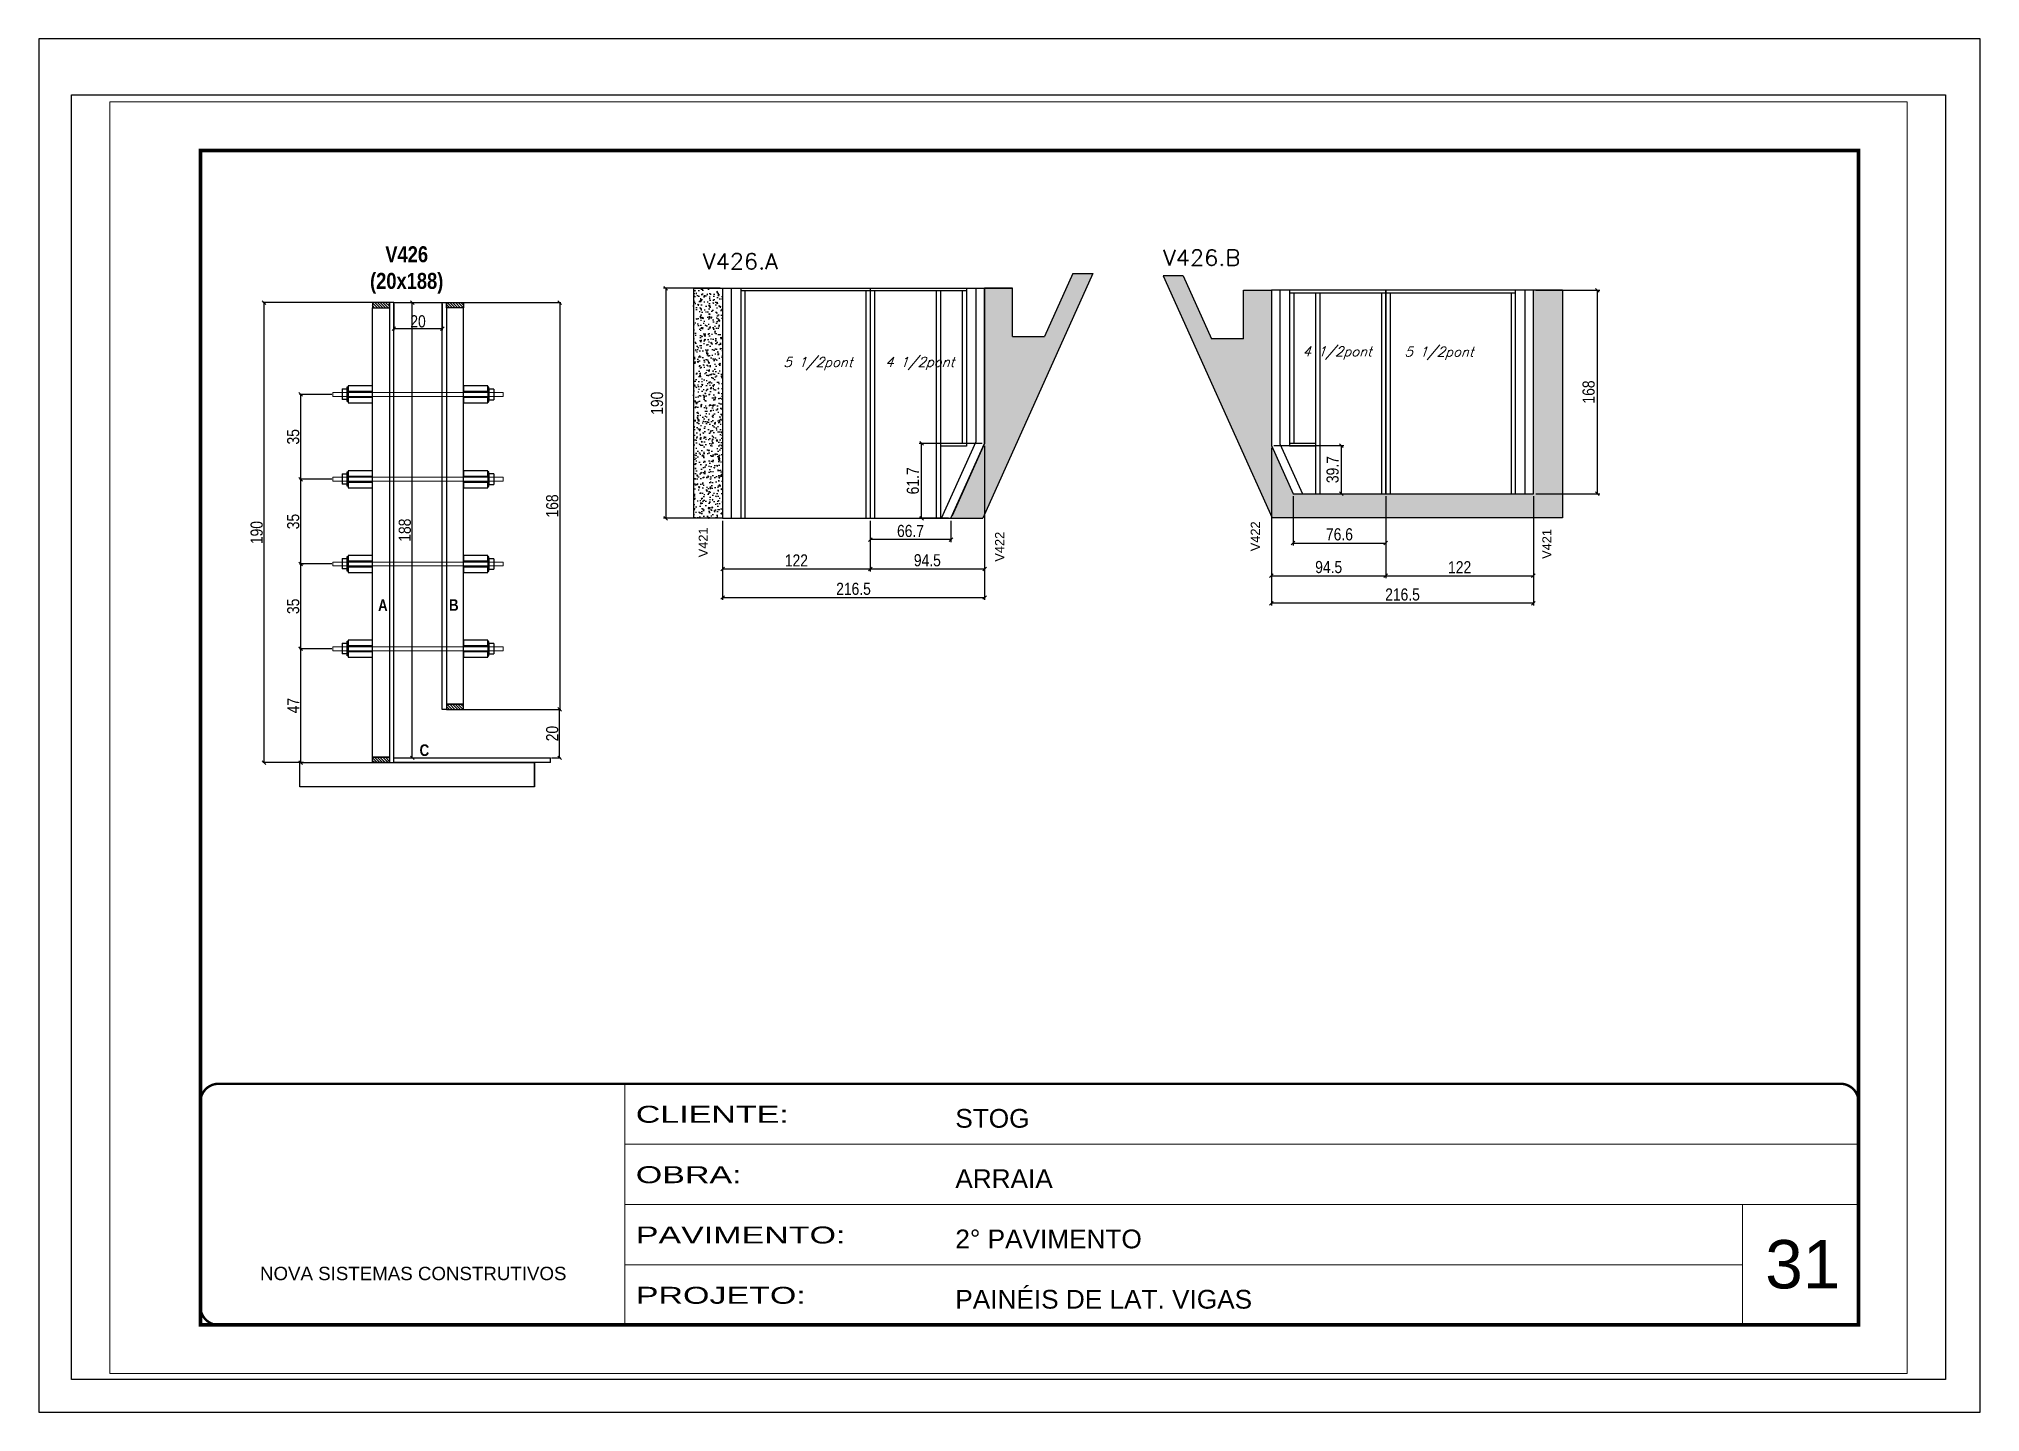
# Paper-space layout '01 (31)' of a CAD drawing. Extents: x -1 to 296, y 0 to 210.
# The model-space entities are those that its viewports show. They can reach past a viewport. Long polylines and large blocks are cut down to what shows.
import ezdxf

# ---------------------------------------------------------------- set-up
doc = ezdxf.new("R2010")
doc.units = 0
doc.linetypes.add('CONTINUO', pattern=[0])
doc.linetypes.add('DASHED', pattern=[0.75, 0.5, -0.25])
doc.layers.get('0').update_dxf_attribs({"linetype": 'CONTINUOUS'})
doc.layers.get('Defpoints').update_dxf_attribs({"linetype": 'CONTINUOUS'})
for name, color, linetype in [('1HACHURA MADEIRAS', 1, 'CONTINUOUS'), ('barrote', 251, 'CONTINUOUS'), ('CORTES', 2, 'CONTINUOUS'), ('COTA', 241, 'CONTINUOUS'), ('detalhes', 4, 'CONTINUOUS'), ('NOMENCLATURA', 7, 'CONTINUOUS'), ('Painéis', 200, 'CONTINUOUS'), ('presilha', 1, 'CONTINUOUS'), ('SARR_2.2x7', 40, 'CONTINUOUS'), ('SARR_3.5x7', 81, 'CONTINUOUS'), ('texto', 7, 'CONTINUOUS')]:
    doc.layers.add(name, color=color, linetype=linetype)
for name, color, linetype, lineweight in [('CARIMBO', 255, 'CONTINUOUS', 9), ('CONCRETO', 251, 'CONTINUOUS', 25), ('Folhas', 255, 'CONTINUOUS', 9), ('SARRAFO DE PRESSAO', 251, 'DASHED', 9), ('SCO-___-LAJ', 2, 'CONTINUOUS', 0), ('Texto Seção', 7, 'CONTINUOUS', 15)]:
    doc.layers.add(name, color=color, linetype=linetype, lineweight=lineweight)
doc.styles.add('ARIAL', font='arial.ttf')
doc.styles.add('COTA TECNICA', font='techl___.ttf', dxfattribs={"height": 10})
doc.styles.add('COTA TECNICA 2X', font='techl___.ttf', dxfattribs={"height": 10})
doc.styles.add('REGUA-120', font='ROMANS.shx', dxfattribs={"height": 15})
doc.styles.add('ROMANS', font='romans.shx')
doc.styles.add('TECNICA', font='techb___.ttf', dxfattribs={"height": 10})
doc.styles.add('Tecnologia', font='')
doc.styles.get('Tecnologia').set_extended_font_data('Forgotten Futurist')
doc.dimstyles.new('PAINEL', dxfattribs={"dimtxt": 10, "dimasz": 3, "dimexe": 3, "dimexo": 3, "dimgap": 3, "dimtad": 1, "dimdec": 1, "dimzin": 12, "dimdsep": 46, "dimtxsty": 'COTA TECNICA', "dimblk1": 'OBLIQUE', "dimblk2": 'OBLIQUE', "dimsah": 1, "dimcen": 0.9, "dimclrd": 4, "dimclre": 4, "dimclrt": 240, "dimadec": 1, "dimazin": 3, "dimtfac": 1, "dimtdec": 1, "dimtmove": 0, "dimatfit": 3, "dimfxl": 1, "dimtolj": 1, "dimtzin": 12, "dimarcsym": 0})
doc.dimstyles.new('SECAO', dxfattribs={"dimscale": 0.333333, "dimtxt": 5, "dimasz": 9, "dimexe": 3, "dimexo": 3, "dimgap": 3, "dimtad": 1, "dimdec": 1, "dimlfac": 0.5, "dimzin": 12, "dimdsep": 46, "dimtxsty": 'COTA TECNICA 2X', "dimblk1": 'OBLIQUE', "dimblk2": 'OBLIQUE', "dimsah": 1, "dimcen": 0.9, "dimclrd": 4, "dimclre": 4, "dimclrt": 240, "dimadec": 1, "dimazin": 3, "dimtfac": 1, "dimtdec": 1, "dimtmove": 0, "dimatfit": 3, "dimfxl": 1, "dimtolj": 1, "dimtzin": 12, "dimarcsym": 0})
pattern_1 = [(50, (3170, 1228.928), (9.1092334, -0.796954), [0.9525, -10.4775]), (355, (3170, 1228.928), (-1.762171, 9.552842), [0.762, -8.382029]), (100.45144, (3170.759, 1228.862), (7.347062, 8.755888), [0.8095, -8.904512]), (46.1842, (3170, 1231.468), (13.553952, -2.102116), [1.42875, -15.71625]), (96.63556, (3171.13, 1231.293), (11.870207, 12.371306), [1.21425, -13.35678]), (351.18415, (3170, 1231.468), (11.870207, 12.371306), [1.142998, -12.572987]), (21, (3171.27, 1230.833), (7.5807196, -5.11326), [0.9525, -10.4775]), (326, (3171.27, 1230.833), (3.090101, 9.209398), [0.762, -8.382]), (71.45144, (3171.902, 1230.407), (10.670821, 4.096138), [0.8095, -8.904497]), (37.5, (3170, 1228.9282), (0.1544302, 4.227752), [0, -8.2804, 0, -8.509, 0, -8.41375]), (7.5, (3170, 1228.9282), (3.340983, 5.0090287), [0, -4.8514, 0, -8.0899, 0, -3.20675]), (327.5, (3167.168, 1228.9282), (6.7795298, -0.2864372), [0, -3.175, 0, -9.906, 0, -13.1445]), (317.5, (3165.898, 1228.928), (7.406459, 1.2713246), [0, -4.1275, 0, -6.5786, 0, -9.3345])]

psp = doc.layouts.new('01 (31)')

msp = doc.modelspace()

# ---------------------------------------------------------------- texts
at = {"layer": 'CARIMBO', "style": 'ARIAL'}
msp.add_text('31', height=40, dxfattribs=at).set_placement((8810.07, 5376.67))
at = {"layer": 'detalhes', "style": 'TECNICA'}
for s, p in [('A', (7663.98, 5936.08)), ('B', (7722.56, 5936.29)), ('C', (7698.27, 5816.42))]:
    msp.add_text(s, height=9.6, dxfattribs=at).set_placement(p)
at = {"layer": 'NOMENCLATURA', "linetype": 'Continuous', "style": 'ARIAL'}
for s, p in [('V421', (7936.43, 5980.48)), ('V422', (8181.33, 5976.89)), ('V422', (8392.59, 5985.49)), ('V421', (8633.47, 5979.19))]:
    msp.add_text(s, height=7.567, rotation=90, dxfattribs=at).set_placement(p)
at = {"layer": 'NOMENCLATURA', "insert": (7687.62, 6237.38), "char_height": 13.2, "attachment_point": 2, "style": 'TECNICA'}
msp.add_mtext_dynamic_manual_height_columns('V426\\P(20x188)', width=300.2766, gutter_width=1, heights=[0], dxfattribs=at)
at = {"layer": 'texto', "color": 2, "char_height": 8, "attachment_point": 5, "style": 'ROMANS'}
for s, insert in [('{\\Q19;\\C256;5 1/2pont}', (8027.45, 6140.37)), ('{\\Q19;\\C256;4 1/2pont}', (8111.54, 6140.53)), ('{\\Q19;\\C256;4 1/2pont}', (8456.47, 6149.17)), ('{\\Q19;\\C256;5 1/2pont}', (8540.56, 6149.01))]:
    msp.add_mtext(s, dxfattribs=dict(at, insert=insert))
at = {"layer": 'Texto Seção', "style": 'REGUA-120', "width": 1.05}
for s, p in [('V426.A', (7932.34, 6218.36)), ('V426.B', (8312.59, 6221.39))]:
    msp.add_text(s, height=13, dxfattribs=at).set_placement(p)

# ---------------------------------------------------------------- blocks, each defined once
blk = doc.blocks.new('9999999999')
at = {"color": 30, "linetype": 'CONTINUO'}
for p, q in [((98564.6, 34230.2), (98564.6, 34429.4)), ((98564.6, 34379.6), (99584, 34379.6)), ((98564.6, 34329.8), (99488, 34329.8)), ((99584, 34329.8), (99488, 34329.8)), ((99488, 34329.8), (99488, 34230.2)), ((98564.6, 34280), (99488, 34280))]:
    blk.add_line(p, q, dxfattribs=at)
at = {"color": 30, "linetype": 'CONTINUO', "const_width": 2}
blk.add_lwpolyline([(99584, 34230.2), (99584, 34414.4, 0.414214), (99569, 34429.4), (98229, 34429.4, 0.414214), (98214, 34414.4), (98214, 34245.2, 0.414214), (98229, 34230.2), (99584, 34230.2)], format="xyb", dxfattribs=at)
at = {"layer": 'Folhas'}
blk.add_lwpolyline([(98139, 34190.2), (99624, 34190.2), (99624, 35240.2), (98139, 35240.2)], close=True, dxfattribs=at)
at = {"layer": 'Folhas', "color": 30, "const_width": 3}
blk.add_lwpolyline([(98214, 34230.2), (99584, 34230.2), (99584, 35200.2), (98214, 35200.2)], close=True, dxfattribs=at)
at = {"color": 7, "linetype": 'Continuous', "ltscale": 5, "style": 'ARIAL'}
for s, height, p in [('STOG', 15.48, (98837.7, 34393.1)), ('ARRAIA', 15.48, (98837.7, 34343.3)), ('2° PAVIMENTO', 15.483, (98837.7, 34293.5)), ('NOVA SISTEMAS CONSTRUTIVOS', 11.059, (98263.2, 34267.2)), ('PAINÉIS DE LAT. VIGAS', 15.483, (98837.7, 34243.7))]:
    blk.add_text(s, height=height, dxfattribs=at).set_placement(p)
at = {"layer": 'Folhas', "color": 7, "style": 'Tecnologia', "width": 1.5}
for s, p in [('CLIENTE:', (98573.7, 34397.2)), ('OBRA:', (98573.7, 34347.3)), ('PAVIMENTO:', (98573.7, 34297.5)), ('PROJETO:', (98573.7, 34247.7))]:
    blk.add_text(s, height=14, dxfattribs=at).set_placement(p)
blk = doc.blocks.new('_Oblique')
at = {"color": 0, "linetype": 'ByBlock', "lineweight": -2}
blk.add_line((-0.5, -0.5), (0.5, 0.5), dxfattribs=at)
blk = doc.blocks.new('*D1279')
at = {"layer": 'COTA', "color": 4, "lineweight": -2, "transparency": 16777216}
for p, q in [((7786.7, 5854.9), (7815, 5854.9)), ((7814, 5814.9), (7814, 5854.9)), ((7807.4, 5814.9), (7815, 5814.9))]:
    blk.add_line(p, q, dxfattribs=at)
at = {"layer": 'Defpoints', "color": 0, "transparency": 16777216}
for p in [(7785.7, 5854.9), (7814, 5854.9), (7806.4, 5814.9)]:
    blk.add_point(p, dxfattribs=at)
at = {"layer": 'COTA', "color": 4, "lineweight": -2, "transparency": 16777216, "xscale": 3, "yscale": 3, "zscale": 3}
for p, rotation in [((7814, 5854.9), 90), ((7814, 5814.9), 270)]:
    blk.add_blockref('_Oblique', p, dxfattribs=dict(at, rotation=rotation))
at = {"layer": 'COTA', "color": 240, "transparency": 16777216, "insert": (7807.9, 5834.9), "char_height": 10, "attachment_point": 5, "rotation": 90, "style": 'COTA TECNICA 2X'}
blk.add_mtext('\\A1;20', dxfattribs=at)
blk = doc.blocks.new('*D1280')
at = {"layer": 'COTA', "color": 4, "lineweight": -2, "transparency": 16777216}
for p, q in [((7672.4, 6190.9), (7568.8, 6190.9)), ((7569.8, 5810.9), (7569.8, 6190.9)), ((7602.4, 5810.9), (7568.8, 5810.9))]:
    blk.add_line(p, q, dxfattribs=at)
at = {"layer": 'Defpoints', "color": 0, "transparency": 16777216}
for p in [(7569.8, 6190.9), (7673.4, 6190.9), (7603.4, 5810.9)]:
    blk.add_point(p, dxfattribs=at)
at = {"layer": 'COTA', "color": 4, "lineweight": -2, "transparency": 16777216, "xscale": 3, "yscale": 3, "zscale": 3}
for p, rotation in [((7569.8, 6190.9), 90), ((7569.8, 5810.9), 270)]:
    blk.add_blockref('_Oblique', p, dxfattribs=dict(at, rotation=rotation))
at = {"layer": 'COTA', "color": 240, "transparency": 16777216, "insert": (7563.7, 6000.9), "char_height": 10, "attachment_point": 5, "rotation": 90, "style": 'COTA TECNICA 2X'}
blk.add_mtext('\\A1;190', dxfattribs=at)
blk = doc.blocks.new('*D1281')
at = {"layer": 'COTA', "color": 4, "lineweight": -2, "transparency": 16777216}
for p, q in [((7721.6, 6190.9), (7815.1, 6190.9)), ((7814.1, 6190.9), (7814.1, 5854.9)), ((7721.6, 5854.9), (7815.1, 5854.9))]:
    blk.add_line(p, q, dxfattribs=at)
at = {"layer": 'Defpoints', "color": 0, "transparency": 16777216}
for p in [(7720.6, 6190.9), (7720.6, 5854.9), (7814.1, 5854.9)]:
    blk.add_point(p, dxfattribs=at)
at = {"layer": 'COTA', "color": 4, "lineweight": -2, "transparency": 16777216, "xscale": 3, "yscale": 3, "zscale": 3}
for p, rotation in [((7814.1, 6190.9), 90), ((7814.1, 5854.9), 270)]:
    blk.add_blockref('_Oblique', p, dxfattribs=dict(at, rotation=rotation))
at = {"layer": 'COTA', "color": 240, "transparency": 16777216, "insert": (7807.9, 6022.9), "char_height": 10, "attachment_point": 5, "rotation": 90, "style": 'COTA TECNICA 2X'}
blk.add_mtext('\\A1;168', dxfattribs=at)
blk = doc.blocks.new('*D1282')
at = {"layer": 'COTA', "color": 4, "lineweight": -2, "transparency": 16777216}
for p, q in [((7625.7, 5905), (7599.1, 5905)), ((7600.1, 5810.9), (7600.1, 5905)), ((7602.4, 5810.9), (7599.1, 5810.9))]:
    blk.add_line(p, q, dxfattribs=at)
at = {"layer": 'Defpoints', "color": 0, "transparency": 16777216}
for p in [(7600.1, 5905), (7626.7, 5905), (7603.4, 5810.9)]:
    blk.add_point(p, dxfattribs=at)
at = {"layer": 'COTA', "color": 4, "lineweight": -2, "transparency": 16777216, "xscale": 3, "yscale": 3, "zscale": 3}
for p, rotation in [((7600.1, 5905), 90), ((7600.1, 5810.9), 270)]:
    blk.add_blockref('_Oblique', p, dxfattribs=dict(at, rotation=rotation))
at = {"layer": 'COTA', "color": 240, "transparency": 16777216, "insert": (7594, 5858), "char_height": 10, "attachment_point": 5, "rotation": 90, "style": 'COTA TECNICA 2X'}
blk.add_mtext('\\A1;47', dxfattribs=at)
blk = doc.blocks.new('*D1283')
at = {"layer": 'COTA', "color": 4, "lineweight": -2, "transparency": 16777216}
for p, q in [((7625.7, 5975), (7599.1, 5975)), ((7600.1, 5904.9), (7600.1, 5975)), ((7602.4, 5904.9), (7599.1, 5904.9))]:
    blk.add_line(p, q, dxfattribs=at)
at = {"layer": 'Defpoints', "color": 0, "transparency": 16777216}
for p in [(7600.1, 5975), (7626.7, 5975), (7603.4, 5904.9)]:
    blk.add_point(p, dxfattribs=at)
at = {"layer": 'COTA', "color": 4, "lineweight": -2, "transparency": 16777216, "xscale": 3, "yscale": 3, "zscale": 3}
for p, rotation in [((7600.1, 5975), 90), ((7600.1, 5904.9), 270)]:
    blk.add_blockref('_Oblique', p, dxfattribs=dict(at, rotation=rotation))
at = {"layer": 'COTA', "color": 240, "transparency": 16777216, "insert": (7593.9, 5940), "char_height": 10, "attachment_point": 5, "rotation": 90, "style": 'COTA TECNICA 2X'}
blk.add_mtext('\\A1;35', dxfattribs=at)
blk = doc.blocks.new('*D1284')
at = {"layer": 'COTA', "color": 4, "lineweight": -2, "transparency": 16777216}
for p, q in [((7677, 6189.9), (7677, 6168.2)), ((7717, 6189.9), (7717, 6168.2)), ((7717, 6169.2), (7677, 6169.2))]:
    blk.add_line(p, q, dxfattribs=at)
at = {"layer": 'Defpoints', "color": 0, "transparency": 16777216}
for p in [(7677, 6190.9), (7717, 6190.9), (7677, 6169.2)]:
    blk.add_point(p, dxfattribs=at)
at = {"layer": 'COTA', "color": 4, "lineweight": -2, "transparency": 16777216, "xscale": 3, "yscale": 3, "zscale": 3, "rotation": 180}
blk.add_blockref('_Oblique', (7677, 6169.2), dxfattribs=at)
at = {"layer": 'COTA', "color": 4, "lineweight": -2, "transparency": 16777216, "xscale": 3, "yscale": 3, "zscale": 3}
blk.add_blockref('_Oblique', (7717, 6169.2), dxfattribs=at)
at = {"layer": 'COTA', "color": 240, "transparency": 16777216, "insert": (7697, 6175.3), "char_height": 10, "attachment_point": 5, "style": 'COTA TECNICA 2X'}
blk.add_mtext('\\A1;20', dxfattribs=at)
blk = doc.blocks.new('*D1285')
at = {"layer": 'COTA', "color": 4, "lineweight": -2, "transparency": 16777216}
for p, q in [((7625.7, 6045), (7599.1, 6045)), ((7600.1, 5974.9), (7600.1, 6045)), ((7602.4, 5974.9), (7599.1, 5974.9))]:
    blk.add_line(p, q, dxfattribs=at)
at = {"layer": 'Defpoints', "color": 0, "transparency": 16777216}
for p in [(7600.1, 6045), (7626.7, 6045), (7603.4, 5974.9)]:
    blk.add_point(p, dxfattribs=at)
at = {"layer": 'COTA', "color": 4, "lineweight": -2, "transparency": 16777216, "xscale": 3, "yscale": 3, "zscale": 3}
for p, rotation in [((7600.1, 6045), 90), ((7600.1, 5974.9), 270)]:
    blk.add_blockref('_Oblique', p, dxfattribs=dict(at, rotation=rotation))
at = {"layer": 'COTA', "color": 240, "transparency": 16777216, "insert": (7593.9, 6010), "char_height": 10, "attachment_point": 5, "rotation": 90, "style": 'COTA TECNICA 2X'}
blk.add_mtext('\\A1;35', dxfattribs=at)
blk = doc.blocks.new('*D1286')
at = {"layer": 'COTA', "color": 4, "lineweight": -2, "transparency": 16777216}
for p, q in [((7625.7, 6115), (7599.1, 6115)), ((7600.1, 6044.9), (7600.1, 6115)), ((7602.4, 6044.9), (7599.1, 6044.9))]:
    blk.add_line(p, q, dxfattribs=at)
at = {"layer": 'Defpoints', "color": 0, "transparency": 16777216}
for p in [(7600.1, 6115), (7626.7, 6115), (7603.4, 6044.9)]:
    blk.add_point(p, dxfattribs=at)
at = {"layer": 'COTA', "color": 4, "lineweight": -2, "transparency": 16777216, "xscale": 3, "yscale": 3, "zscale": 3}
for p, rotation in [((7600.1, 6115), 90), ((7600.1, 6044.9), 270)]:
    blk.add_blockref('_Oblique', p, dxfattribs=dict(at, rotation=rotation))
at = {"layer": 'COTA', "color": 240, "transparency": 16777216, "insert": (7593.9, 6080), "char_height": 10, "attachment_point": 5, "rotation": 90, "style": 'COTA TECNICA 2X'}
blk.add_mtext('\\A1;35', dxfattribs=at)
blk = doc.blocks.new('*D1278')
at = {"layer": 'COTA', "color": 4, "lineweight": -2, "transparency": 16777216}
for p, q in [((7678, 6190.9), (7693.2, 6190.9)), ((7692.2, 5814.9), (7692.2, 6190.9)), ((7678, 5814.9), (7693.2, 5814.9))]:
    blk.add_line(p, q, dxfattribs=at)
at = {"layer": 'Defpoints', "color": 0, "transparency": 16777216}
for p in [(7677, 6190.9), (7692.2, 6190.9), (7677, 5814.9)]:
    blk.add_point(p, dxfattribs=at)
at = {"layer": 'COTA', "color": 4, "lineweight": -2, "transparency": 16777216, "xscale": 3, "yscale": 3, "zscale": 3}
for p, rotation in [((7692.2, 6190.9), 90), ((7692.2, 5814.9), 270)]:
    blk.add_blockref('_Oblique', p, dxfattribs=dict(at, rotation=rotation))
at = {"layer": 'COTA', "color": 240, "transparency": 16777216, "insert": (7686.1, 6002.9), "char_height": 10, "attachment_point": 5, "rotation": 90, "style": 'COTA TECNICA 2X'}
blk.add_mtext('\\A1;188', dxfattribs=at)
blk = doc.blocks.new('*D1288')
at = {"layer": 'COTA', "color": 4, "linetype": 'Continuous', "lineweight": -2, "transparency": 16777216}
for p, q in [((8404.1, 6072.8), (8461.9, 6072.8)), ((8459.9, 6033), (8459.9, 6072.8)), ((8432.8, 6033), (8461.9, 6033))]:
    blk.add_line(p, q, dxfattribs=at)
at = {"layer": 'Defpoints', "color": 0, "linetype": 'Continuous', "transparency": 16777216}
for p in [(8402.1, 6072.8), (8459.9, 6072.8), (8430.8, 6033)]:
    blk.add_point(p, dxfattribs=at)
at = {"layer": 'COTA', "color": 4, "linetype": 'Continuous', "lineweight": -2, "transparency": 16777216, "xscale": 3, "yscale": 3, "zscale": 3}
for p, rotation in [((8459.9, 6072.8), 90), ((8459.9, 6033), 270)]:
    blk.add_blockref('_Oblique', p, dxfattribs=dict(at, rotation=rotation))
at = {"layer": 'COTA', "color": 240, "linetype": 'Continuous', "transparency": 16777216, "insert": (8452.7, 6052.9), "char_height": 10, "attachment_point": 5, "rotation": 90, "style": 'COTA TECNICA'}
blk.add_mtext('\\A1;39.7', dxfattribs=at)
blk = doc.blocks.new('*D1289')
at = {"layer": 'COTA', "color": 4, "linetype": 'Continuous', "lineweight": -2, "transparency": 16777216}
for p, q in [((8402.1, 6070.8), (8402.1, 5963.3)), ((8496.6, 6031), (8496.6, 5963.3)), ((8402.1, 5965.3), (8496.6, 5965.3))]:
    blk.add_line(p, q, dxfattribs=at)
at = {"layer": 'Defpoints', "color": 0, "linetype": 'Continuous', "transparency": 16777216}
for p in [(8402.1, 6072.8), (8496.6, 6033), (8496.6, 5965.3)]:
    blk.add_point(p, dxfattribs=at)
at = {"layer": 'COTA', "color": 4, "linetype": 'Continuous', "lineweight": -2, "transparency": 16777216, "xscale": 3, "yscale": 3, "zscale": 3, "rotation": 180}
blk.add_blockref('_Oblique', (8402.1, 5965.3), dxfattribs=at)
at = {"layer": 'COTA', "color": 4, "linetype": 'Continuous', "lineweight": -2, "transparency": 16777216, "xscale": 3, "yscale": 3, "zscale": 3}
blk.add_blockref('_Oblique', (8496.6, 5965.3), dxfattribs=at)
at = {"layer": 'COTA', "color": 240, "linetype": 'Continuous', "transparency": 16777216, "insert": (8449.4, 5972.4), "char_height": 10, "attachment_point": 5, "style": 'COTA TECNICA'}
blk.add_mtext('\\A1;94.5', dxfattribs=at)
blk = doc.blocks.new('*D1290')
at = {"layer": 'COTA', "color": 4, "linetype": 'Continuous', "lineweight": -2, "transparency": 16777216}
for p, q in [((8496.6, 6031), (8496.6, 5963.3)), ((8618.6, 6031), (8618.6, 5963.3)), ((8496.6, 5965.3), (8618.6, 5965.3))]:
    blk.add_line(p, q, dxfattribs=at)
at = {"layer": 'Defpoints', "color": 0, "linetype": 'Continuous', "transparency": 16777216}
for p in [(8496.6, 6033), (8618.6, 6033), (8618.6, 5965.3)]:
    blk.add_point(p, dxfattribs=at)
at = {"layer": 'COTA', "color": 4, "linetype": 'Continuous', "lineweight": -2, "transparency": 16777216, "xscale": 3, "yscale": 3, "zscale": 3, "rotation": 180}
blk.add_blockref('_Oblique', (8496.6, 5965.3), dxfattribs=at)
at = {"layer": 'COTA', "color": 4, "linetype": 'Continuous', "lineweight": -2, "transparency": 16777216, "xscale": 3, "yscale": 3, "zscale": 3}
blk.add_blockref('_Oblique', (8618.6, 5965.3), dxfattribs=at)
at = {"layer": 'COTA', "color": 240, "linetype": 'Continuous', "transparency": 16777216, "insert": (8557.6, 5972.3), "char_height": 10, "attachment_point": 5, "style": 'COTA TECNICA'}
blk.add_mtext('\\A1;122', dxfattribs=at)
blk = doc.blocks.new('*D1291')
at = {"layer": 'COTA', "color": 4, "linetype": 'Continuous', "lineweight": -2, "transparency": 16777216}
for p, q in [((8402.1, 6070.8), (8402.1, 5940.6)), ((8618.6, 6031), (8618.6, 5940.6)), ((8618.6, 5942.6), (8402.1, 5942.6))]:
    blk.add_line(p, q, dxfattribs=at)
at = {"layer": 'Defpoints', "color": 0, "linetype": 'Continuous', "transparency": 16777216}
for p in [(8402.1, 6072.8), (8618.6, 6033), (8402.1, 5942.6)]:
    blk.add_point(p, dxfattribs=at)
at = {"layer": 'COTA', "color": 4, "linetype": 'Continuous', "lineweight": -2, "transparency": 16777216, "xscale": 3, "yscale": 3, "zscale": 3, "rotation": 180}
blk.add_blockref('_Oblique', (8402.1, 5942.6), dxfattribs=at)
at = {"layer": 'COTA', "color": 4, "linetype": 'Continuous', "lineweight": -2, "transparency": 16777216, "xscale": 3, "yscale": 3, "zscale": 3}
blk.add_blockref('_Oblique', (8618.6, 5942.6), dxfattribs=at)
at = {"layer": 'COTA', "color": 240, "linetype": 'Continuous', "transparency": 16777216, "insert": (8510.4, 5949.7), "char_height": 10, "attachment_point": 5, "style": 'COTA TECNICA'}
blk.add_mtext('\\A1;216.5', dxfattribs=at)
blk = doc.blocks.new('*D1292')
at = {"layer": 'COTA', "color": 4, "linetype": 'Continuous', "lineweight": -2, "transparency": 16777216}
for p, q in [((8620.6, 6201), (8673.3, 6201)), ((8671.3, 6201), (8671.3, 6033)), ((8620.6, 6033), (8673.3, 6033))]:
    blk.add_line(p, q, dxfattribs=at)
at = {"layer": 'Defpoints', "color": 0, "linetype": 'Continuous', "transparency": 16777216}
for p in [(8618.6, 6201), (8618.6, 6033), (8671.3, 6033)]:
    blk.add_point(p, dxfattribs=at)
at = {"layer": 'COTA', "color": 4, "linetype": 'Continuous', "lineweight": -2, "transparency": 16777216, "xscale": 3, "yscale": 3, "zscale": 3}
for p, rotation in [((8671.3, 6201), 90), ((8671.3, 6033), 270)]:
    blk.add_blockref('_Oblique', p, dxfattribs=dict(at, rotation=rotation))
at = {"layer": 'COTA', "color": 240, "linetype": 'Continuous', "transparency": 16777216, "insert": (8664.2, 6117), "char_height": 10, "attachment_point": 5, "rotation": 90, "style": 'COTA TECNICA'}
blk.add_mtext('\\A1;168', dxfattribs=at)
blk = doc.blocks.new('*D1293')
at = {"layer": 'COTA', "color": 4, "linetype": 'Continuous', "lineweight": -2, "transparency": 16777216}
for p, q in [((8420, 6031), (8420, 5990.3)), ((8496.6, 6031), (8496.6, 5990.3)), ((8420, 5992.3), (8496.6, 5992.3))]:
    blk.add_line(p, q, dxfattribs=at)
at = {"layer": 'Defpoints', "color": 0, "linetype": 'Continuous', "transparency": 16777216}
for p in [(8420, 6033), (8496.6, 6033), (8496.6, 5992.3)]:
    blk.add_point(p, dxfattribs=at)
at = {"layer": 'COTA', "color": 4, "linetype": 'Continuous', "lineweight": -2, "transparency": 16777216, "xscale": 3, "yscale": 3, "zscale": 3, "rotation": 180}
blk.add_blockref('_Oblique', (8420, 5992.3), dxfattribs=at)
at = {"layer": 'COTA', "color": 4, "linetype": 'Continuous', "lineweight": -2, "transparency": 16777216, "xscale": 3, "yscale": 3, "zscale": 3}
blk.add_blockref('_Oblique', (8496.6, 5992.3), dxfattribs=at)
at = {"layer": 'COTA', "color": 240, "linetype": 'Continuous', "transparency": 16777216, "insert": (8458.3, 5999.4), "char_height": 10, "attachment_point": 5, "style": 'COTA TECNICA'}
blk.add_mtext('\\A1;76.6', dxfattribs=at)
blk = doc.blocks.new('*D1294')
at = {"layer": 'COTA', "color": 4, "linetype": 'Continuous', "lineweight": -2, "transparency": 16777216}
for p, q in [((7948.6, 6010.7), (7948.6, 5968.9)), ((8070.6, 6010.7), (8070.6, 5968.9)), ((7948.6, 5970.9), (8070.6, 5970.9))]:
    blk.add_line(p, q, dxfattribs=at)
at = {"layer": 'Defpoints', "color": 0, "linetype": 'Continuous', "transparency": 16777216}
for p in [(7948.6, 6012.7), (8070.6, 6012.7), (8070.6, 5970.9)]:
    blk.add_point(p, dxfattribs=at)
at = {"layer": 'COTA', "color": 4, "linetype": 'Continuous', "lineweight": -2, "transparency": 16777216, "xscale": 3, "yscale": 3, "zscale": 3, "rotation": 180}
blk.add_blockref('_Oblique', (7948.6, 5970.9), dxfattribs=at)
at = {"layer": 'COTA', "color": 4, "linetype": 'Continuous', "lineweight": -2, "transparency": 16777216, "xscale": 3, "yscale": 3, "zscale": 3}
blk.add_blockref('_Oblique', (8070.6, 5970.9), dxfattribs=at)
at = {"layer": 'COTA', "color": 240, "linetype": 'Continuous', "transparency": 16777216, "insert": (8009.6, 5977.9), "char_height": 10, "attachment_point": 5, "style": 'COTA TECNICA'}
blk.add_mtext('\\A1;122', dxfattribs=at)
blk = doc.blocks.new('*D1295')
at = {"layer": 'COTA', "color": 4, "linetype": 'Continuous', "lineweight": -2, "transparency": 16777216}
for p, q in [((8165.1, 6072.5), (8165.1, 5968.9)), ((8070.6, 6010.7), (8070.6, 5968.9)), ((8070.6, 5970.9), (8165.1, 5970.9))]:
    blk.add_line(p, q, dxfattribs=at)
at = {"layer": 'Defpoints', "color": 0, "linetype": 'Continuous', "transparency": 16777216}
for p in [(8165.1, 6074.5), (8070.6, 6012.7), (8165.1, 5970.9)]:
    blk.add_point(p, dxfattribs=at)
at = {"layer": 'COTA', "color": 4, "linetype": 'Continuous', "lineweight": -2, "transparency": 16777216, "xscale": 3, "yscale": 3, "zscale": 3, "rotation": 180}
blk.add_blockref('_Oblique', (8070.6, 5970.9), dxfattribs=at)
at = {"layer": 'COTA', "color": 4, "linetype": 'Continuous', "lineweight": -2, "transparency": 16777216, "xscale": 3, "yscale": 3, "zscale": 3}
blk.add_blockref('_Oblique', (8165.1, 5970.9), dxfattribs=at)
at = {"layer": 'COTA', "color": 240, "linetype": 'Continuous', "transparency": 16777216, "insert": (8117.8, 5978), "char_height": 10, "attachment_point": 5, "style": 'COTA TECNICA'}
blk.add_mtext('\\A1;94.5', dxfattribs=at)
blk = doc.blocks.new('*D1296')
at = {"layer": 'COTA', "color": 4, "linetype": 'Continuous', "lineweight": -2, "transparency": 16777216}
for p, q in [((8070.6, 6010.7), (8070.6, 5993.1)), ((8137.3, 6010.7), (8137.3, 5993.1)), ((8137.3, 5995.1), (8070.6, 5995.1))]:
    blk.add_line(p, q, dxfattribs=at)
at = {"layer": 'Defpoints', "color": 0, "linetype": 'Continuous', "transparency": 16777216}
for p in [(8070.6, 6012.7), (8137.3, 6012.7), (8070.6, 5995.1)]:
    blk.add_point(p, dxfattribs=at)
at = {"layer": 'COTA', "color": 4, "linetype": 'Continuous', "lineweight": -2, "transparency": 16777216, "xscale": 3, "yscale": 3, "zscale": 3, "rotation": 180}
blk.add_blockref('_Oblique', (8070.6, 5995.1), dxfattribs=at)
at = {"layer": 'COTA', "color": 4, "linetype": 'Continuous', "lineweight": -2, "transparency": 16777216, "xscale": 3, "yscale": 3, "zscale": 3}
blk.add_blockref('_Oblique', (8137.3, 5995.1), dxfattribs=at)
at = {"layer": 'COTA', "color": 240, "linetype": 'Continuous', "transparency": 16777216, "insert": (8103.9, 6002.2), "char_height": 10, "attachment_point": 5, "style": 'COTA TECNICA'}
blk.add_mtext('\\A1;66.7', dxfattribs=at)
blk = doc.blocks.new('*D1297')
at = {"layer": 'COTA', "color": 4, "linetype": 'Continuous', "lineweight": -2, "transparency": 16777216}
for p, q in [((8163.1, 6074.5), (8111.1, 6074.5)), ((8113.1, 6012.7), (8113.1, 6074.5)), ((8135.3, 6012.7), (8111.1, 6012.7))]:
    blk.add_line(p, q, dxfattribs=at)
at = {"layer": 'Defpoints', "color": 0, "linetype": 'Continuous', "transparency": 16777216}
for p in [(8113.1, 6074.5), (8165.1, 6074.5), (8137.3, 6012.7)]:
    blk.add_point(p, dxfattribs=at)
at = {"layer": 'COTA', "color": 4, "linetype": 'Continuous', "lineweight": -2, "transparency": 16777216, "xscale": 3, "yscale": 3, "zscale": 3}
for p, rotation in [((8113.1, 6074.5), 90), ((8113.1, 6012.7), 270)]:
    blk.add_blockref('_Oblique', p, dxfattribs=dict(at, rotation=rotation))
at = {"layer": 'COTA', "color": 240, "linetype": 'Continuous', "transparency": 16777216, "insert": (8105.9, 6043.6), "char_height": 10, "attachment_point": 5, "rotation": 90, "style": 'COTA TECNICA'}
blk.add_mtext('\\A1;61.7', dxfattribs=at)
blk = doc.blocks.new('*D1298')
at = {"layer": 'COTA', "color": 4, "linetype": 'Continuous', "lineweight": -2, "transparency": 16777216}
for p, q in [((8165.1, 6072.5), (8165.1, 5945.3)), ((7948.6, 6010.7), (7948.6, 5945.3)), ((7948.6, 5947.3), (8165.1, 5947.3))]:
    blk.add_line(p, q, dxfattribs=at)
at = {"layer": 'Defpoints', "color": 0, "linetype": 'Continuous', "transparency": 16777216}
for p in [(8165.1, 6074.5), (7948.6, 6012.7), (8165.1, 5947.3)]:
    blk.add_point(p, dxfattribs=at)
at = {"layer": 'COTA', "color": 4, "linetype": 'Continuous', "lineweight": -2, "transparency": 16777216, "xscale": 3, "yscale": 3, "zscale": 3, "rotation": 180}
blk.add_blockref('_Oblique', (7948.6, 5947.3), dxfattribs=at)
at = {"layer": 'COTA', "color": 4, "linetype": 'Continuous', "lineweight": -2, "transparency": 16777216, "xscale": 3, "yscale": 3, "zscale": 3}
blk.add_blockref('_Oblique', (8165.1, 5947.3), dxfattribs=at)
at = {"layer": 'COTA', "color": 240, "linetype": 'Continuous', "transparency": 16777216, "insert": (8056.8, 5954.4), "char_height": 10, "attachment_point": 5, "style": 'COTA TECNICA'}
blk.add_mtext('\\A1;216.5', dxfattribs=at)
blk = doc.blocks.new('*D1299')
at = {"layer": 'COTA', "color": 4, "linetype": 'Continuous', "lineweight": -2, "transparency": 16777216}
for p, q in [((7946.6, 6202.7), (7899.7, 6202.7)), ((7901.7, 6202.7), (7901.7, 6012.7)), ((7946.6, 6012.7), (7899.7, 6012.7))]:
    blk.add_line(p, q, dxfattribs=at)
at = {"layer": 'Defpoints', "color": 0, "linetype": 'Continuous', "transparency": 16777216}
for p in [(7948.6, 6202.7), (7901.7, 6012.7), (7948.6, 6012.7)]:
    blk.add_point(p, dxfattribs=at)
at = {"layer": 'COTA', "color": 4, "linetype": 'Continuous', "lineweight": -2, "transparency": 16777216, "xscale": 3, "yscale": 3, "zscale": 3}
for p, rotation in [((7901.7, 6202.7), 90), ((7901.7, 6012.7), 270)]:
    blk.add_blockref('_Oblique', p, dxfattribs=dict(at, rotation=rotation))
at = {"layer": 'COTA', "color": 240, "linetype": 'Continuous', "transparency": 16777216, "insert": (7894.5, 6107.7), "char_height": 10, "attachment_point": 5, "rotation": 90, "style": 'COTA TECNICA'}
blk.add_mtext('\\A1;190', dxfattribs=at)

# ---------------------------------------------------------------- dimensions: what is measured, and where the dimension line sits
at = {"layer": 'COTA'}
for base, p1, p2, angle, picture, middle in [((7569.84, 6190.94), (7603.43, 5810.94), (7673.38, 6190.94), 90, '*D1280', (7563.71, 6000.94)), ((7692.23, 6190.94), (7676.98, 5814.94), (7676.98, 6190.94), 90, '*D1278', (7686.13, 6002.94)), ((7676.98, 6169.15), (7716.98, 6190.94), (7676.98, 6190.94), 180, '*D1284', (7696.98, 6175.26)), ((7600.12, 6114.98), (7603.43, 6044.94), (7626.67, 6114.98), 90, '*D1286', (7593.9, 6079.96)), ((7600.12, 6044.98), (7603.43, 5974.94), (7626.67, 6044.98), 90, '*D1285', (7593.9, 6009.96)), ((7600.12, 5974.98), (7603.43, 5904.94), (7626.67, 5974.98), 90, '*D1283', (7593.9, 5939.96)), ((7600.12, 5904.98), (7603.43, 5810.94), (7626.67, 5904.98), 90, '*D1282', (7594.05, 5857.96)), ((7814.03, 5854.94), (7806.45, 5814.94), (7785.73, 5854.94), 90, '*D1279', (7807.93, 5834.94))]:
    dim = msp.add_linear_dim(base=base, p1=p1, p2=p2, angle=angle, dimstyle='SECAO', dxfattribs=at)
    dim.commit()
    dim.dimension.update_dxf_attribs({"geometry": picture, "text_midpoint": middle})
dim = msp.add_linear_dim(base=(7814.07, 5854.94), p1=(7720.58, 6190.94), p2=(7720.58, 5854.94), angle=90, dimstyle='SECAO', dxfattribs=at)
dim.commit()
dim.dimension.update_dxf_attribs({"geometry": '*D1281', "text_midpoint": (7814.07, 6022.94), "dimtype": 160})
at = {"layer": 'COTA', "linetype": 'Continuous'}
for base, p1, p2, picture, middle in [((7901.66, 6012.75), (7948.59, 6202.75), (7948.59, 6012.75), '*D1299', (7894.53, 6107.75)), ((8671.28, 6033.02), (8618.62, 6201.02), (8618.62, 6033.02), '*D1292', (8664.15, 6117.02)), ((8113.0511, 6074.4963), (8137.3016, 6012.7486), (8165.0882, 6074.4963), '*D1297', (8105.9488, 6043.6224)), ((8459.93, 6072.76), (8430.8, 6033.02), (8402.12, 6072.76), '*D1288', (8452.69, 6052.89))]:
    dim = msp.add_linear_dim(base=base, p1=p1, p2=p2, angle=90, dimstyle='PAINEL', override={"dimexe": 2, "dimexo": 2, "dimgap": 2, "dimadec": 8, "dimtix": 1, "dimatfit": 2, "dimldrblk": 'Oblique'}, dxfattribs=at)
    dim.commit()
    dim.dimension.update_dxf_attribs({"geometry": picture, "text_midpoint": middle})
for base, p1, p2, override, picture, middle in [((8165.09, 5947.27), (7948.59, 6012.75), (8165.09, 6074.5), {"dimexe": 2, "dimexo": 2, "dimgap": 2, "dimadec": 8, "dimtix": 1, "dimatfit": 2, "dimldrblk": 'Oblique'}, '*D1298', (8056.84, 5954.38)), ((8165.09, 5970.88), (8070.59, 6012.75), (8165.09, 6074.5), {"dimexe": 2, "dimexo": 2, "dimgap": 2, "dimadec": 8, "dimtix": 1, "dimtmove": 1, "dimatfit": 2, "dimldrblk": 'Oblique'}, '*D1295', (8117.84, 5978.02)), ((8496.62, 5965.25), (8402.12, 6072.76), (8496.62, 6033.02), {"dimexe": 2, "dimexo": 2, "dimgap": 2, "dimadec": 8, "dimtix": 1, "dimatfit": 2, "dimldrblk": 'Oblique'}, '*D1289', (8449.37, 5972.39)), ((8402.12, 5942.61), (8618.62, 6033.02), (8402.12, 6072.76), {"dimexe": 2, "dimexo": 2, "dimgap": 2, "dimadec": 8, "dimtix": 1, "dimatfit": 2, "dimldrblk": 'Oblique'}, '*D1291', (8510.37, 5949.72)), ((8496.62, 5992.33), (8420, 6033.02), (8496.62, 6033.02), {"dimexe": 2, "dimexo": 2, "dimgap": 2, "dimadec": 8, "dimtix": 1, "dimatfit": 2, "dimldrblk": 'Oblique'}, '*D1293', (8458.31, 5999.44)), ((8618.62, 5965.25), (8496.62, 6033.02), (8618.62, 6033.02), {"dimexe": 2, "dimexo": 2, "dimgap": 2, "dimadec": 8, "dimtix": 1, "dimtmove": 1, "dimatfit": 2, "dimldrblk": 'Oblique'}, '*D1290', (8557.62, 5972.31)), ((8070.59, 5970.88), (7948.59, 6012.75), (8070.59, 6012.75), {"dimexe": 2, "dimexo": 2, "dimgap": 2, "dimadec": 8, "dimtix": 1, "dimatfit": 2, "dimldrblk": 'Oblique'}, '*D1294', (8009.59, 5977.94)), ((8070.59, 5995.05), (8137.3, 6012.75), (8070.59, 6012.75), {"dimexe": 2, "dimexo": 2, "dimgap": 2, "dimadec": 8, "dimtix": 1, "dimatfit": 2, "dimldrblk": 'Oblique'}, '*D1296', (8103.94, 6002.16))]:
    dim = msp.add_linear_dim(base=base, p1=p1, p2=p2, dimstyle='PAINEL', override=override, dxfattribs=at)
    dim.commit()
    dim.dimension.update_dxf_attribs({"geometry": picture, "text_midpoint": middle})

# ---------------------------------------------------------------- hatches: boundary and pattern name
at = {"layer": 'COTA', "linetype": 'Continuous'}
h = msp.add_hatch(dxfattribs=at)
h.set_pattern_fill('AR-CONC', color=256, scale=0.05)
h.set_pattern_definition(pattern_1)
h.paths.add_polyline_path([(8165.09, 6074.5), (8137.3, 6012.75), (8163.62, 6012.75), (8254.52, 6214.75), (8238.07, 6214.75), (8214.67, 6162.75), (8188.09, 6162.75), (8188.09, 6202.75), (8165.09, 6202.75)])
h = msp.add_hatch(dxfattribs=at)
h.set_pattern_fill('AR-CONC', color=256, scale=0.05)
h.set_pattern_definition([(50, (3353.365, 1513.575), (9.1092334, -0.796954), [0.9525, -10.4775]), (355, (3353.365, 1513.575), (-1.762171, 9.552842), [0.762, -8.382029]), (100.45144, (3354.124, 1513.509), (7.347062, 8.755888), [0.8095, -8.904512]), (46.1842, (3353.365, 1516.115), (13.553952, -2.102116), [1.42875, -15.71625]), (96.63556, (3354.495, 1515.94), (11.870207, 12.371306), [1.21425, -13.35678]), (351.18415, (3353.365, 1516.115), (11.870207, 12.371306), [1.142998, -12.572987]), (21, (3354.635, 1515.48), (7.5807196, -5.11326), [0.9525, -10.4775]), (326, (3354.635, 1515.48), (3.090101, 9.209398), [0.762, -8.382]), (71.45144, (3355.267, 1515.054), (10.670821, 4.096138), [0.8095, -8.904497]), (37.5, (3353.365, 1513.575), (0.1544302, 4.227752), [0, -8.2804, 0, -8.509, 0, -8.41375]), (7.5, (3353.365, 1513.575), (3.340983, 5.0090287), [0, -4.8514, 0, -8.0899, 0, -3.20675]), (327.5, (3350.533, 1513.575), (6.7795298, -0.2864372), [0, -3.175, 0, -9.906, 0, -13.1445]), (317.5, (3349.263, 1513.575), (7.406459, 1.2713246), [0, -4.1275, 0, -6.5786, 0, -9.3345])])
h.paths.add_polyline_path([(8402.12, 6201.02), (8379.12, 6201.02), (8379.12, 6161.02), (8352.53, 6161.02), (8329.13, 6213.02), (8312.68, 6213.02), (8402.68, 6013.02), (8642.62, 6013.02), (8642.62, 6201.02), (8618.62, 6201.02), (8618.62, 6033.02), (8420, 6033.02), (8402.12, 6072.76)])
h = msp.add_hatch(dxfattribs=at)
h.set_pattern_fill('AR-CONC', color=256, scale=0.05)
h.set_pattern_definition(pattern_1)
h.paths.add_polyline_path([(7948.59, 6202.75), (7924.59, 6202.75), (7924.59, 6012.75), (7948.59, 6012.75)])
at = {"layer": 'SARR_2.2x7'}
h = msp.add_hatch(dxfattribs=at)
h.set_pattern_fill('ANSI31', color=256, scale=0.5, angle=90)
h.set_pattern_definition([(135, (41485.2623, -117325.6332), (-1.122532015, -1.122532015), [])])
h.paths.add_polyline_path([(7673.38, 6190.94), (7673.38, 6186.54), (7659.38, 6186.54), (7659.38, 6190.94)])
h = msp.add_hatch(dxfattribs=at)
h.set_pattern_fill('ANSI31', color=256, scale=0.5, angle=90)
h.set_pattern_definition([(135, (41473.2623, -117325.6332), (-1.122532015, -1.122532015), [])])
h.paths.add_polyline_path([(7734.58, 6190.94), (7734.58, 6186.54), (7720.58, 6186.54), (7720.58, 6190.94)])
h = msp.add_hatch(dxfattribs=at)
h.set_pattern_fill('ANSI31', color=256, scale=0.5, angle=90)
h.set_pattern_definition([(135, (41473.2623, -117289.2332), (-1.122532015, -1.122532015), [])])
h.paths.add_polyline_path([(7720.58, 5854.94), (7720.58, 5859.34), (7734.58, 5859.34), (7734.58, 5854.94)])
h = msp.add_hatch(dxfattribs=at)
h.set_pattern_fill('ANSI31', color=256, scale=0.5, angle=90)
h.set_pattern_definition([(135, (41485.2623, -117333.2332), (-1.122532015, -1.122532015), [])])
h.paths.add_polyline_path([(7659.38, 5810.94), (7659.38, 5815.34), (7673.38, 5815.34), (7673.38, 5810.94)])

# ---------------------------------------------------------------- linework, layer by layer
at = {"layer": '1HACHURA MADEIRAS', "elevation": 0}
for points in [[(7659.38, 6121.99), (7639.38, 6121.99), (7639.38, 6117.59), (7659.38, 6117.59)], [(7659.38, 6112.39), (7639.38, 6112.39), (7639.38, 6107.99), (7659.38, 6107.99)], [(7659.38, 6051.99), (7639.38, 6051.99), (7639.38, 6047.59), (7659.38, 6047.59)], [(7659.38, 6042.39), (7639.38, 6042.39), (7639.38, 6037.99), (7659.38, 6037.99)], [(7659.38, 5981.99), (7639.38, 5981.99), (7639.38, 5977.59), (7659.38, 5977.59)], [(7659.38, 5972.39), (7639.38, 5972.39), (7639.38, 5967.99), (7659.38, 5967.99)], [(7659.38, 5911.99), (7639.38, 5911.99), (7639.38, 5907.59), (7659.38, 5907.59)], [(7659.38, 5902.39), (7639.38, 5902.39), (7639.38, 5897.99), (7659.38, 5897.99)]]:
    msp.add_lwpolyline(points, close=True, dxfattribs=at)
at = {"layer": '1HACHURA MADEIRAS'}
for points in [[(7754.58, 6121.99), (7734.58, 6121.99), (7734.58, 6117.59), (7754.58, 6117.59)], [(7754.58, 6112.39), (7734.58, 6112.39), (7734.58, 6107.99), (7754.58, 6107.99)], [(7754.58, 6051.99), (7734.58, 6051.99), (7734.58, 6047.59), (7754.58, 6047.59)], [(7754.58, 6042.39), (7734.58, 6042.39), (7734.58, 6037.99), (7754.58, 6037.99)], [(7754.58, 5981.99), (7734.58, 5981.99), (7734.58, 5977.59), (7754.58, 5977.59)], [(7754.58, 5972.39), (7734.58, 5972.39), (7734.58, 5967.99), (7754.58, 5967.99)], [(7754.58, 5911.99), (7734.58, 5911.99), (7734.58, 5907.59), (7754.58, 5907.59)], [(7754.58, 5902.39), (7734.58, 5902.39), (7734.58, 5897.99), (7754.58, 5897.99)]]:
    msp.add_lwpolyline(points, close=True, dxfattribs=at)
at = {"layer": 'barrote'}
msp.add_lwpolyline([(7793.18, 5790.94), (7599.27, 5790.94), (7599.27, 5810.94), (7793.18, 5810.94)], close=True, dxfattribs=at)
at = {"layer": 'CONCRETO', "linetype": 'Continuous'}
for p, q in [((7676.98, 6190.94), (7716.98, 6190.94)), ((7720.58, 5854.94), (7785.73, 5854.94))]:
    msp.add_line(p, q, dxfattribs=at)
at = {"layer": 'CORTES', "color": 1}
for p, q in [((8165.09, 6202.75), (8165.09, 6074.5)), ((8165.09, 6074.5), (8138.2, 6014.75))]:
    msp.add_line(p, q, dxfattribs=at)
at = {"layer": 'COTA', "linetype": 'Continuous'}
for p, q in [((8254.52, 6214.75), (8163.62, 6012.75)), ((8238.07, 6214.75), (8214.67, 6162.75)), ((8238.07, 6214.75), (8254.52, 6214.75)), ((8329.13, 6213.02), (8312.68, 6213.02)), ((8312.68, 6213.02), (8402.68, 6013.02)), ((8329.13, 6213.02), (8352.53, 6161.02)), ((7924.59, 6202.75), (7948.59, 6202.75)), ((7924.59, 6202.75), (7924.59, 6012.75)), ((8188.09, 6202.75), (8165.09, 6202.75)), ((8165.09, 6202.75), (8188.09, 6202.75)), ((8188.09, 6162.75), (8188.09, 6202.75)), ((8379.12, 6201.02), (8402.12, 6201.02)), ((8379.12, 6161.02), (8379.12, 6201.02)), ((8642.62, 6201.02), (8618.62, 6201.02)), ((8642.62, 6201.02), (8642.62, 6013.02)), ((8188.09, 6162.75), (8214.67, 6162.75)), ((8379.12, 6161.02), (8352.53, 6161.02)), ((7948.59, 6012.75), (7924.59, 6012.75)), ((8137.3, 6012.75), (8163.62, 6012.75)), ((8642.62, 6013.02), (8402.68, 6013.02))]:
    msp.add_line(p, q, dxfattribs=at)
at = {"layer": 'detalhes', "color": 250}
msp.add_line((7793.18, 5790.94), (7793.18, 5810.94), dxfattribs=at)
at = {"layer": 'Painéis', "linetype": 'Continuous'}
for p, q in [((7948.59, 6202.75), (7948.59, 6012.75)), ((7948.59, 6202.75), (8165.09, 6202.75)), ((8070.59, 6202.75), (8070.59, 6012.75)), ((8165.09, 6074.5), (8165.09, 6202.75)), ((8618.62, 6201.02), (8402.12, 6201.02)), ((8402.12, 6201.02), (8402.12, 6072.76)), ((8496.62, 6033.02), (8496.62, 6201.02)), ((8618.62, 6033.02), (8618.62, 6201.02)), ((8137.3, 6012.75), (8165.09, 6074.5)), ((8402.12, 6072.76), (8420, 6033.02)), ((8420, 6033.02), (8618.62, 6033.02)), ((7948.59, 6012.75), (8137.3, 6012.75)), ((7806.45, 5810.94), (7806.45, 5814.94))]:
    msp.add_line(p, q, dxfattribs=at)
at = {"layer": 'Painéis', "linetype": 'Continuous', "elevation": 0}
for points in [[(7673.38, 6190.94), (7673.38, 5810.94), (7676.98, 5810.94), (7676.98, 6190.94)], [(7720.58, 6190.94), (7720.58, 5854.94), (7716.98, 5854.94), (7716.98, 6190.94)]]:
    msp.add_lwpolyline(points, close=True, dxfattribs=at)
msp.add_lwpolyline([(7806.45, 5810.94), (7676.98, 5810.94), (7676.98, 5814.94), (7806.45, 5814.94)], dxfattribs=at)
at = {"layer": 'presilha'}
for p, q in [((7634.38, 6119.52), (7638.38, 6119.52)), ((7634.38, 6119.52), (7634.38, 6110.85)), ((7638.38, 6121.18), (7639.38, 6121.18)), ((7638.38, 6109.18), (7638.38, 6121.18)), ((7638.38, 6119.52), (7638.38, 6110.85)), ((7639.38, 6121.18), (7639.38, 6109.18)), ((7755.58, 6120.99), (7754.58, 6120.99)), ((7754.58, 6120.99), (7754.58, 6108.99)), ((7755.58, 6108.99), (7755.58, 6120.99)), ((7759.58, 6119.32), (7755.58, 6119.32)), ((7755.58, 6119.32), (7755.58, 6110.66)), ((7759.58, 6119.32), (7759.58, 6110.66)), ((7638.38, 6110.85), (7634.38, 6110.85)), ((7639.38, 6109.18), (7638.38, 6109.18)), ((7754.58, 6108.99), (7755.58, 6108.99)), ((7755.58, 6110.66), (7759.58, 6110.66)), ((7634.38, 6049.52), (7638.38, 6049.52)), ((7634.38, 6049.52), (7634.38, 6040.85)), ((7638.38, 6051.18), (7639.38, 6051.18)), ((7638.38, 6039.18), (7638.38, 6051.18)), ((7638.38, 6049.52), (7638.38, 6040.85)), ((7639.38, 6051.18), (7639.38, 6039.18)), ((7755.58, 6050.99), (7754.58, 6050.99)), ((7754.58, 6050.99), (7754.58, 6038.99)), ((7755.58, 6038.99), (7755.58, 6050.99)), ((7759.58, 6049.32), (7755.58, 6049.32)), ((7755.58, 6049.32), (7755.58, 6040.66)), ((7759.58, 6049.32), (7759.58, 6040.66)), ((7638.38, 6040.85), (7634.38, 6040.85)), ((7639.38, 6039.18), (7638.38, 6039.18)), ((7754.58, 6038.99), (7755.58, 6038.99)), ((7755.58, 6040.66), (7759.58, 6040.66)), ((7634.38, 5979.52), (7638.38, 5979.52)), ((7634.38, 5979.52), (7634.38, 5970.85)), ((7638.38, 5970.85), (7634.38, 5970.85)), ((7638.38, 5981.18), (7639.38, 5981.18)), ((7638.38, 5969.18), (7638.38, 5981.18)), ((7638.38, 5979.52), (7638.38, 5970.85)), ((7639.38, 5969.18), (7638.38, 5969.18)), ((7639.38, 5981.18), (7639.38, 5969.18)), ((7755.58, 5980.99), (7754.58, 5980.99)), ((7754.58, 5980.99), (7754.58, 5968.99)), ((7754.58, 5968.99), (7755.58, 5968.99)), ((7755.58, 5968.99), (7755.58, 5980.99)), ((7759.58, 5979.32), (7755.58, 5979.32)), ((7755.58, 5979.32), (7755.58, 5970.66)), ((7755.58, 5970.66), (7759.58, 5970.66)), ((7759.58, 5979.32), (7759.58, 5970.66)), ((7634.38, 5909.52), (7638.38, 5909.52)), ((7634.38, 5909.52), (7634.38, 5900.85)), ((7638.38, 5911.18), (7639.38, 5911.18)), ((7638.38, 5899.18), (7638.38, 5911.18)), ((7638.38, 5909.52), (7638.38, 5900.85)), ((7639.38, 5911.18), (7639.38, 5899.18)), ((7755.58, 5910.99), (7754.58, 5910.99)), ((7754.58, 5910.99), (7754.58, 5898.99)), ((7755.58, 5898.99), (7755.58, 5910.99)), ((7759.58, 5909.32), (7755.58, 5909.32)), ((7755.58, 5909.32), (7755.58, 5900.66)), ((7759.58, 5909.32), (7759.58, 5900.66)), ((7638.38, 5900.85), (7634.38, 5900.85)), ((7639.38, 5899.18), (7638.38, 5899.18)), ((7754.58, 5898.99), (7755.58, 5898.99)), ((7755.58, 5900.66), (7759.58, 5900.66))]:
    msp.add_line(p, q, dxfattribs=at)
at = {"layer": 'SARR_2.2x7', "linetype": 'Continuous'}
for p, q in [((7955.59, 6202.75), (7955.59, 6012.75)), ((8070.59, 6200.55), (7963.59, 6200.55)), ((8150.09, 6200.55), (8070.59, 6200.55)), ((8158.09, 6076), (8158.09, 6202.75)), ((8409.12, 6201.02), (8409.12, 6074.27)), ((8417.12, 6198.82), (8496.62, 6198.82)), ((8496.62, 6198.82), (8603.62, 6198.82)), ((8611.62, 6033.02), (8611.62, 6201.02)), ((8150.09, 6074.5), (8128.73, 6074.5)), ((8150.09, 6072.3), (8128.73, 6072.3)), ((8129.63, 6012.75), (8158.09, 6076)), ((8150.09, 6074.5), (8150.09, 6072.3)), ((8409.12, 6074.27), (8427.68, 6033.02)), ((8417.12, 6074.76), (8438.48, 6074.76)), ((8417.12, 6074.76), (8417.12, 6072.56)), ((8417.12, 6072.56), (8438.48, 6072.56))]:
    msp.add_line(p, q, dxfattribs=at)
at = {"layer": 'SARR_2.2x7', "elevation": 0}
for points in [[(7673.38, 6190.94), (7659.38, 6190.94), (7659.38, 6186.54), (7673.38, 6186.54)], [(7720.58, 6190.94), (7734.58, 6190.94), (7734.58, 6186.54), (7720.58, 6186.54)], [(7720.58, 5854.94), (7734.58, 5854.94), (7734.58, 5859.34), (7720.58, 5859.34)], [(7673.38, 5810.94), (7659.38, 5810.94), (7659.38, 5815.34), (7673.38, 5815.34)]]:
    msp.add_lwpolyline(points, close=True, dxfattribs=at)
at = {"layer": 'SARR_3.5x7'}
for p, q in [((7963.59, 6202.75), (7963.59, 6012.75)), ((7967.09, 6200.55), (7967.09, 6012.75)), ((8067.09, 6200.55), (8067.09, 6012.75)), ((8070.59, 6202.75), (8070.59, 6012.75)), ((8074.09, 6200.55), (8074.09, 6012.75)), ((8125.23, 6200.55), (8125.23, 6012.75)), ((8128.73, 6200.55), (8128.73, 6012.75)), ((8146.59, 6200.55), (8146.59, 6074.5)), ((8150.09, 6202.75), (8150.09, 6074.5)), ((8417.12, 6201.02), (8417.12, 6074.76)), ((8420.62, 6198.82), (8420.62, 6074.76)), ((8438.48, 6198.82), (8438.48, 6033.02)), ((8441.98, 6198.82), (8441.98, 6033.02)), ((8493.12, 6198.82), (8493.12, 6033.02)), ((8496.62, 6201.02), (8496.62, 6033.02)), ((8500.12, 6198.82), (8500.12, 6033.02)), ((8600.12, 6198.82), (8600.12, 6033.02)), ((8603.62, 6201.02), (8603.62, 6033.02)), ((8150.09, 6074.5), (8146.59, 6074.5)), ((8417.12, 6074.76), (8420.62, 6074.76))]:
    msp.add_line(p, q, dxfattribs=at)
for points in [[(7659.38, 6186.54), (7673.38, 6186.54), (7673.38, 5815.34), (7659.38, 5815.34)], [(7734.58, 6186.54), (7720.58, 6186.54), (7720.58, 5859.34), (7734.58, 5859.34)]]:
    msp.add_lwpolyline(points, close=True, dxfattribs=at)
at = {"layer": 'SCO-___-LAJ', "color": 1, "elevation": 0}
for points in [[(7626.67, 6116.58), (7767.28, 6116.58), (7767.28, 6113.38), (7626.67, 6113.38)], [(7626.67, 6046.58), (7767.28, 6046.58), (7767.28, 6043.38), (7626.67, 6043.38)], [(7626.67, 5976.58), (7767.28, 5976.58), (7767.28, 5973.38), (7626.67, 5973.38)], [(7626.67, 5906.58), (7767.28, 5906.58), (7767.28, 5903.38), (7626.67, 5903.38)]]:
    msp.add_lwpolyline(points, close=True, dxfattribs=at)

# ---------------------------------------------------------------- block references
at = {"layer": 'SARRAFO DE PRESSAO', "color": 6, "linetype": 'ByBlock'}
msp.add_blockref('9999999999', (-90696.77, -28883.68), dxfattribs=at)

msp.set_redraw_order([(e.dxf.handle, doc.entitydb.next_handle()) for e in msp.query("TEXT MTEXT ATTDEF DIMENSION ARC_DIMENSION")])  # texts and dimensions are drawn at this point

# ---------------------------------------------------------------- linework, layer by layer
for points in [[(-0.83, -0.24), (296.17, -0.24), (296.17, 209.76), (-0.83, 209.76)], [(290.87, 4.76), (4.17, 4.76), (4.17, 201.19), (290.87, 201.19)]]:
    psp.add_lwpolyline(points, close=True)

# ---------------------------------------------------------------- viewports
at = {"layer": 'Defpoints'}
psp.add_viewport(center=(147.52, 102.98), size=(286.7, 196.4325), view_center_point=(8184.85, 5831.97), view_height=1060.8667, dxfattribs=at)

doc.saveas('drawing.dxf')
